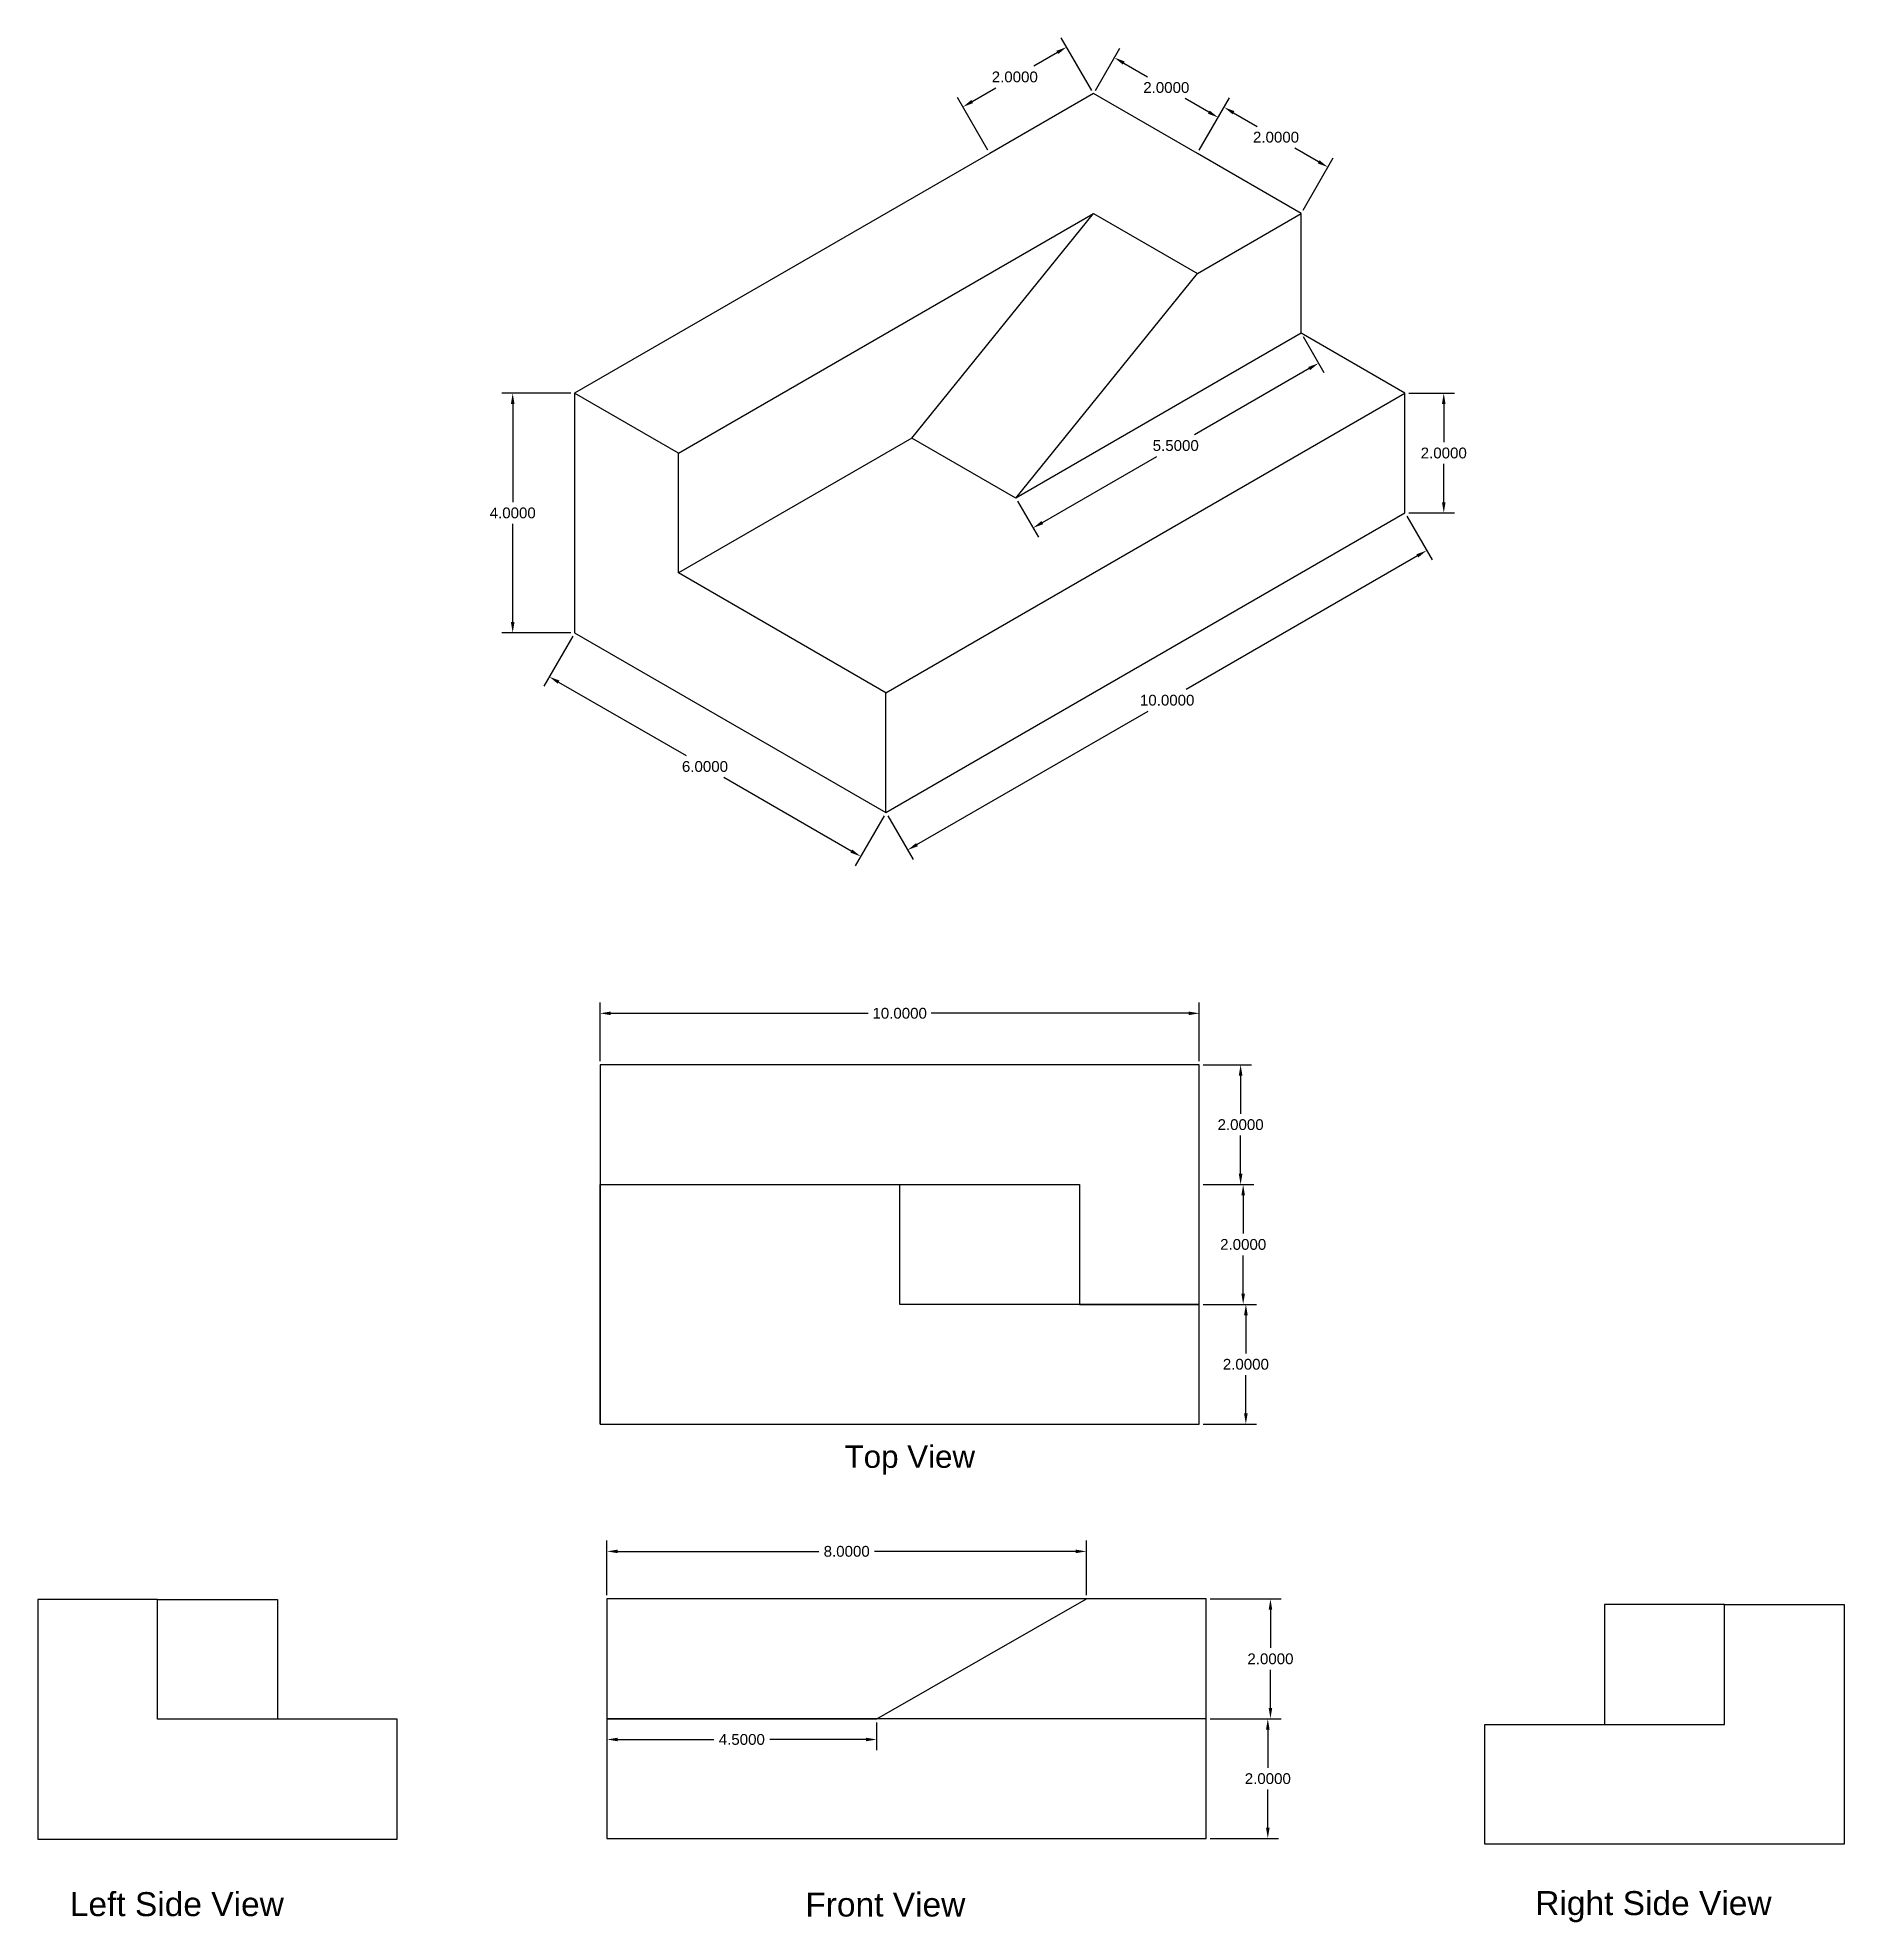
# Model space of a CAD drawing. Header units: inches. Extents: x 6 to 168, y 1 to 50.
# Drawn here: x 138.09 to 168.24, y 14.61 to 46.07 of the extents above; entities that cross this region are included whole.
import ezdxf

# ---------------------------------------------------------------- set-up
doc = ezdxf.new("R2010")
doc.units = ezdxf.units.IN
doc.header["$MEASUREMENT"] = 0
doc.styles.get("Standard").update_dxf_attribs({"font": 'arial.ttf'})
doc.dimstyles.get("Standard").update_dxf_attribs({"dimtxt": 0.18, "dimasz": 0.18, "dimexe": 0.18, "dimexo": 0.0625, "dimgap": 0.09, "dimtad": 0, "dimtih": 1, "dimtoh": 1, "dimdec": 4, "dimzin": 0, "dimdsep": 46, "dimtxsty": 'Standard', "dimcen": 0.09, "dimadec": 0, "dimazin": 0, "dimtfac": 1, "dimtdec": 4, "dimtofl": 0, "dimtmove": 0, "dimatfit": 3, "dimfxl": 1, "dimtolj": 1, "dimtzin": 0, "dimarcsym": 0})

msp = doc.modelspace()

# ---------------------------------------------------------------- texts
at = {"attachment_point": 1}
for s, width, gutter_width, insert, char_height in [('\\pt4.85909;Top View', 4.9503156, 0.74755, (151.55648, 22.57183), 0.3737761), ('\\pt4.8;Left Side View', 5.3168655, 1, (138.62771, 15.11507), 0.4), ('\\pt4.8;Front View', 5.3168655, 1, (150.90068, 15.10797), 0.4), ('\\pt4.8;Right Side View', 5.3168655, 1, (163.07996, 15.13226), 0.4)]:
    msp.add_mtext_dynamic_manual_height_columns(s, width=width, gutter_width=gutter_width, heights=[0], dxfattribs=dict(at, insert=insert, char_height=char_height))

# ---------------------------------------------------------------- blocks, each defined once
blk = doc.blocks.new('*D6')
at = {"color": 0, "lineweight": -2, "transparency": 16777216}
for p, q in [((160.938, 38.083), (161.359, 37.355)), ((161.113, 37.421), (157.254, 35.193)), ((152.764, 32.601), (156.623, 34.829)), ((152.278, 33.083), (152.698, 32.355))]:
    blk.add_line(p, q, dxfattribs=at)
at = {"color": 0, "transparency": 16777216}
for points in [[(161.098, 37.447), (161.128, 37.395), (161.269, 37.511)], [(152.749, 32.627), (152.779, 32.575), (152.608, 32.511)]]:
    blk.add_solid(points, dxfattribs=at)
at = {"layer": 'Defpoints', "color": 0, "transparency": 16777216}
for p in [(160.907, 38.137), (152.247, 33.137), (152.608, 32.511)]:
    blk.add_point(p, dxfattribs=at)
at = {"color": 0, "transparency": 16777216, "insert": (156.939, 35.011), "char_height": 0.18, "attachment_point": 5}
blk.add_mtext('\\A1;10.0000', dxfattribs=at)
blk = doc.blocks.new('*D7')
at = {"color": 0, "lineweight": -2, "transparency": 16777216}
for p, q in [((147.019, 36.083), (146.538, 35.248)), ((146.783, 35.314), (148.911, 34.086)), ((151.668, 32.494), (149.541, 33.722)), ((152.216, 33.083), (151.734, 32.248))]:
    blk.add_line(p, q, dxfattribs=at)
at = {"color": 0, "transparency": 16777216}
for points in [[(146.798, 35.34), (146.768, 35.288), (146.628, 35.404)], [(151.683, 32.52), (151.653, 32.468), (151.824, 32.404)]]:
    blk.add_solid(points, dxfattribs=at)
at = {"layer": 'Defpoints', "color": 0, "transparency": 16777216}
for p in [(147.051, 36.137), (146.628, 35.404), (152.247, 33.137)]:
    blk.add_point(p, dxfattribs=at)
at = {"color": 0, "transparency": 16777216, "insert": (149.226, 33.904), "char_height": 0.18, "attachment_point": 5}
blk.add_mtext('\\A1;6.0000', dxfattribs=at)
blk = doc.blocks.new('*D8')
at = {"color": 0, "lineweight": -2, "transparency": 16777216}
for p, q in [((146.988, 40.137), (145.838, 40.137)), ((146.018, 39.957), (146.018, 38.319)), ((146.018, 36.317), (146.018, 37.955)), ((146.988, 36.137), (145.838, 36.137))]:
    blk.add_line(p, q, dxfattribs=at)
at = {"color": 0, "transparency": 16777216}
for points in [[(145.988, 39.957), (146.048, 39.957), (146.018, 40.137)], [(145.988, 36.317), (146.048, 36.317), (146.018, 36.137)]]:
    blk.add_solid(points, dxfattribs=at)
at = {"layer": 'Defpoints', "color": 0, "transparency": 16777216}
for p in [(146.018, 40.137), (147.051, 40.137), (147.051, 36.137)]:
    blk.add_point(p, dxfattribs=at)
at = {"color": 0, "transparency": 16777216, "insert": (146.018, 38.137), "char_height": 0.18, "attachment_point": 5}
blk.add_mtext('\\A1;4.0000', dxfattribs=at)
blk = doc.blocks.new('*D9')
at = {"color": 0, "lineweight": -2, "transparency": 16777216}
for p, q in [((155.68, 45.191), (155.172, 46.071)), ((155.106, 45.825), (154.711, 45.597)), ((153.948, 44.191), (153.44, 45.071)), ((153.686, 45.005), (154.081, 45.233))]:
    blk.add_line(p, q, dxfattribs=at)
at = {"color": 0, "transparency": 16777216}
for points in [[(155.091, 45.851), (155.121, 45.799), (155.262, 45.915)], [(153.671, 45.031), (153.701, 44.979), (153.53, 44.915)]]:
    blk.add_solid(points, dxfattribs=at)
at = {"layer": 'Defpoints', "color": 0, "transparency": 16777216}
for p in [(155.262, 45.915), (155.711, 45.137), (153.979, 44.137)]:
    blk.add_point(p, dxfattribs=at)
at = {"color": 0, "transparency": 16777216, "insert": (154.396, 45.415), "char_height": 0.18, "attachment_point": 5}
blk.add_mtext('\\A1;2.0000', dxfattribs=at)
blk = doc.blocks.new('*D10')
at = {"color": 0, "lineweight": -2, "transparency": 16777216}
for p, q in [((155.742, 45.191), (156.148, 45.894)), ((156.214, 45.648), (156.609, 45.42)), ((157.634, 44.828), (157.239, 45.056)), ((157.474, 44.191), (157.88, 44.894))]:
    blk.add_line(p, q, dxfattribs=at)
at = {"color": 0, "transparency": 16777216}
for points in [[(156.229, 45.674), (156.199, 45.622), (156.058, 45.738)], [(157.649, 44.854), (157.619, 44.802), (157.79, 44.738)]]:
    blk.add_solid(points, dxfattribs=at)
at = {"layer": 'Defpoints', "color": 0, "transparency": 16777216}
for p in [(155.711, 45.137), (157.79, 44.738), (157.443, 44.137)]:
    blk.add_point(p, dxfattribs=at)
at = {"color": 0, "transparency": 16777216, "insert": (156.924, 45.238), "char_height": 0.18, "attachment_point": 5}
blk.add_mtext('\\A1;2.0000', dxfattribs=at)
blk = doc.blocks.new('*D11')
at = {"color": 0, "lineweight": -2, "transparency": 16777216}
for p, q in [((157.474, 44.191), (157.979, 45.065)), ((158.045, 44.819), (158.44, 44.591)), ((159.465, 43.999), (159.07, 44.228)), ((159.206, 43.191), (159.711, 44.065))]:
    blk.add_line(p, q, dxfattribs=at)
at = {"color": 0, "transparency": 16777216}
for points in [[(158.06, 44.845), (158.03, 44.793), (157.889, 44.909)], [(159.48, 44.025), (159.45, 43.973), (159.621, 43.909)]]:
    blk.add_solid(points, dxfattribs=at)
at = {"layer": 'Defpoints', "color": 0, "transparency": 16777216}
for p in [(157.443, 44.137), (159.621, 43.909), (159.175, 43.137)]:
    blk.add_point(p, dxfattribs=at)
at = {"color": 0, "transparency": 16777216, "insert": (158.755, 44.409), "char_height": 0.18, "attachment_point": 5}
blk.add_mtext('\\A1;2.0000', dxfattribs=at)
blk = doc.blocks.new('*D12')
at = {"color": 0, "lineweight": -2, "transparency": 16777216}
for p, q in [((159.206, 41.083), (159.554, 40.481)), ((159.308, 40.547), (157.397, 39.444)), ((154.856, 37.977), (156.767, 39.08)), ((154.443, 38.333), (154.791, 37.731))]:
    blk.add_line(p, q, dxfattribs=at)
at = {"color": 0, "transparency": 16777216}
for points in [[(159.293, 40.573), (159.323, 40.521), (159.464, 40.637)], [(154.841, 38.003), (154.871, 37.951), (154.701, 37.887)]]:
    blk.add_solid(points, dxfattribs=at)
at = {"layer": 'Defpoints', "color": 0, "transparency": 16777216}
for p in [(159.175, 41.137), (154.412, 38.387), (154.701, 37.887)]:
    blk.add_point(p, dxfattribs=at)
at = {"color": 0, "transparency": 16777216, "insert": (157.082, 39.262), "char_height": 0.18, "attachment_point": 5}
blk.add_mtext('\\A1;5.5000', dxfattribs=at)
blk = doc.blocks.new('*D13')
at = {"color": 0, "lineweight": -2, "transparency": 16777216}
for p, q in [((160.97, 40.137), (161.734, 40.137)), ((161.554, 39.957), (161.554, 39.319)), ((161.554, 38.317), (161.554, 38.955)), ((160.97, 38.137), (161.734, 38.137))]:
    blk.add_line(p, q, dxfattribs=at)
at = {"color": 0, "transparency": 16777216}
for points in [[(161.524, 39.957), (161.584, 39.957), (161.554, 40.137)], [(161.524, 38.317), (161.584, 38.317), (161.554, 38.137)]]:
    blk.add_solid(points, dxfattribs=at)
at = {"layer": 'Defpoints', "color": 0, "transparency": 16777216}
for p in [(160.907, 40.137), (160.907, 38.137), (161.554, 38.137)]:
    blk.add_point(p, dxfattribs=at)
at = {"color": 0, "transparency": 16777216, "insert": (161.554, 39.137), "char_height": 0.18, "attachment_point": 5}
blk.add_mtext('\\A1;2.0000', dxfattribs=at)
blk = doc.blocks.new('*D67')
at = {"color": 0, "lineweight": -2, "transparency": 16777216}
for p, q in [((147.475, 28.988), (147.475, 29.965)), ((157.475, 28.988), (157.475, 29.965)), ((147.655, 29.785), (151.95, 29.785)), ((157.295, 29.785), (153, 29.785))]:
    blk.add_line(p, q, dxfattribs=at)
at = {"color": 0, "transparency": 16777216}
for points in [[(147.655, 29.815), (147.655, 29.755), (147.475, 29.785)], [(157.295, 29.815), (157.295, 29.755), (157.475, 29.785)]]:
    blk.add_solid(points, dxfattribs=at)
at = {"layer": 'Defpoints', "color": 0, "transparency": 16777216}
for p in [(147.475, 29.785), (147.475, 28.926), (157.475, 28.926)]:
    blk.add_point(p, dxfattribs=at)
at = {"color": 0, "transparency": 16777216, "insert": (152.475, 29.785), "char_height": 0.18, "attachment_point": 5}
blk.add_mtext('\\A1;10.0000', dxfattribs=at)
blk = doc.blocks.new('*D68')
at = {"color": 0, "lineweight": -2, "transparency": 16777216}
for p, q in [((157.538, 24.926), (158.432, 24.926)), ((158.252, 24.746), (158.252, 24.107)), ((158.252, 23.106), (158.252, 23.744)), ((157.538, 22.926), (158.432, 22.926))]:
    blk.add_line(p, q, dxfattribs=at)
at = {"color": 0, "transparency": 16777216}
for points in [[(158.222, 24.746), (158.282, 24.746), (158.252, 24.926)], [(158.222, 23.106), (158.282, 23.106), (158.252, 22.926)]]:
    blk.add_solid(points, dxfattribs=at)
at = {"layer": 'Defpoints', "color": 0, "transparency": 16777216}
for p in [(157.475, 24.926), (158.252, 24.926), (157.475, 22.926)]:
    blk.add_point(p, dxfattribs=at)
at = {"color": 0, "transparency": 16777216, "insert": (158.252, 23.926), "char_height": 0.18, "attachment_point": 5}
blk.add_mtext('\\A1;2.0000', dxfattribs=at)
blk = doc.blocks.new('*D69')
at = {"color": 0, "lineweight": -2, "transparency": 16777216}
for p, q in [((157.538, 26.926), (158.387, 26.926)), ((158.207, 26.746), (158.207, 26.107)), ((158.207, 25.106), (158.207, 25.744)), ((157.538, 24.926), (158.387, 24.926))]:
    blk.add_line(p, q, dxfattribs=at)
at = {"color": 0, "transparency": 16777216}
for points in [[(158.177, 26.746), (158.237, 26.746), (158.207, 26.926)], [(158.177, 25.106), (158.237, 25.106), (158.207, 24.926)]]:
    blk.add_solid(points, dxfattribs=at)
at = {"layer": 'Defpoints', "color": 0, "transparency": 16777216}
for p in [(157.475, 26.926), (157.475, 24.926), (158.207, 24.926)]:
    blk.add_point(p, dxfattribs=at)
at = {"color": 0, "transparency": 16777216, "insert": (158.207, 25.926), "char_height": 0.18, "attachment_point": 5}
blk.add_mtext('\\A1;2.0000', dxfattribs=at)
blk = doc.blocks.new('*D70')
at = {"color": 0, "lineweight": -2, "transparency": 16777216}
for p, q in [((157.538, 28.926), (158.344, 28.926)), ((158.164, 28.746), (158.164, 28.107)), ((158.164, 27.106), (158.164, 27.744)), ((157.538, 26.926), (158.344, 26.926))]:
    blk.add_line(p, q, dxfattribs=at)
at = {"color": 0, "transparency": 16777216}
for points in [[(158.134, 28.746), (158.194, 28.746), (158.164, 28.926)], [(158.134, 27.106), (158.194, 27.106), (158.164, 26.926)]]:
    blk.add_solid(points, dxfattribs=at)
at = {"layer": 'Defpoints', "color": 0, "transparency": 16777216}
for p in [(157.475, 28.926), (158.164, 28.926), (157.475, 26.926)]:
    blk.add_point(p, dxfattribs=at)
at = {"color": 0, "transparency": 16777216, "insert": (158.164, 27.926), "char_height": 0.18, "attachment_point": 5}
blk.add_mtext('\\A1;2.0000', dxfattribs=at)
blk = doc.blocks.new('*D71')
at = {"color": 0, "lineweight": -2, "transparency": 16777216}
for p, q in [((157.654, 20.009), (158.842, 20.009)), ((158.662, 19.829), (158.662, 19.191)), ((158.662, 18.189), (158.662, 18.827)), ((157.654, 18.009), (158.842, 18.009))]:
    blk.add_line(p, q, dxfattribs=at)
at = {"color": 0, "transparency": 16777216}
for points in [[(158.632, 19.829), (158.692, 19.829), (158.662, 20.009)], [(158.632, 18.189), (158.692, 18.189), (158.662, 18.009)]]:
    blk.add_solid(points, dxfattribs=at)
at = {"layer": 'Defpoints', "color": 0, "transparency": 16777216}
for p in [(157.591, 20.009), (158.662, 20.009), (157.591, 18.009)]:
    blk.add_point(p, dxfattribs=at)
at = {"color": 0, "transparency": 16777216, "insert": (158.662, 19.009), "char_height": 0.18, "attachment_point": 5}
blk.add_mtext('\\A1;2.0000', dxfattribs=at)
blk = doc.blocks.new('*D72')
at = {"color": 0, "lineweight": -2, "transparency": 16777216}
for p, q in [((157.654, 18.009), (158.798, 18.009)), ((158.618, 17.829), (158.618, 17.191)), ((158.618, 16.189), (158.618, 16.827)), ((157.654, 16.009), (158.798, 16.009))]:
    blk.add_line(p, q, dxfattribs=at)
at = {"color": 0, "transparency": 16777216}
for points in [[(158.588, 17.829), (158.648, 17.829), (158.618, 18.009)], [(158.588, 16.189), (158.648, 16.189), (158.618, 16.009)]]:
    blk.add_solid(points, dxfattribs=at)
at = {"layer": 'Defpoints', "color": 0, "transparency": 16777216}
for p in [(157.591, 18.009), (158.618, 18.009), (157.591, 16.009)]:
    blk.add_point(p, dxfattribs=at)
at = {"color": 0, "transparency": 16777216, "insert": (158.618, 17.009), "char_height": 0.18, "attachment_point": 5}
blk.add_mtext('\\A1;2.0000', dxfattribs=at)
blk = doc.blocks.new('*D73')
at = {"color": 0, "lineweight": -2, "transparency": 16777216}
for p, q in [((147.591, 20.071), (147.591, 20.983)), ((147.771, 20.803), (151.128, 20.803)), ((155.411, 20.803), (152.055, 20.803)), ((155.591, 20.071), (155.591, 20.983))]:
    blk.add_line(p, q, dxfattribs=at)
at = {"color": 0, "transparency": 16777216}
for points in [[(147.771, 20.833), (147.771, 20.773), (147.591, 20.803)], [(155.411, 20.833), (155.411, 20.773), (155.591, 20.803)]]:
    blk.add_solid(points, dxfattribs=at)
at = {"layer": 'Defpoints', "color": 0, "transparency": 16777216}
for p in [(147.591, 20.803), (147.591, 20.009), (155.591, 20.009)]:
    blk.add_point(p, dxfattribs=at)
at = {"color": 0, "transparency": 16777216, "insert": (151.591, 20.803), "char_height": 0.18, "attachment_point": 5}
blk.add_mtext('\\A1;8.0000', dxfattribs=at)
blk = doc.blocks.new('*D74')
at = {"color": 0, "lineweight": -2, "transparency": 16777216}
for p, q in [((147.591, 17.946), (147.591, 17.483)), ((152.091, 17.946), (152.091, 17.483)), ((147.771, 17.663), (149.374, 17.663)), ((151.911, 17.663), (150.308, 17.663))]:
    blk.add_line(p, q, dxfattribs=at)
at = {"color": 0, "transparency": 16777216}
for points in [[(147.771, 17.693), (147.771, 17.633), (147.591, 17.663)], [(151.911, 17.693), (151.911, 17.633), (152.091, 17.663)]]:
    blk.add_solid(points, dxfattribs=at)
at = {"layer": 'Defpoints', "color": 0, "transparency": 16777216}
for p in [(147.591, 18.009), (152.091, 18.009), (152.091, 17.663)]:
    blk.add_point(p, dxfattribs=at)
at = {"color": 0, "transparency": 16777216, "insert": (149.841, 17.663), "char_height": 0.18, "attachment_point": 5}
blk.add_mtext('\\A1;4.5000', dxfattribs=at)

# ---------------------------------------------------------------- dimensions: what is measured, and where the dimension line sits
for p1, p2, distance, picture, middle in [((153.97895, 44.13687), (155.711, 45.13687), 0.89829, '*D9', (154.39583, 45.41481)), ((155.711, 45.13687), (157.44305, 44.13687), 0.6945, '*D10', (156.92428, 45.23832)), ((157.44305, 44.13687), (159.17511, 43.13687), 0.89211, '*D11', (158.75514, 44.40946)), ((159.17511, 41.13687), (154.41197, 38.38687), 0.57707, '*D12', (157.08207, 39.26211)), ((147.05075, 36.13687), (147.05075, 40.13687), 1.03288, '*D8', (146.01787, 38.13687)), ((160.90716, 40.13687), (160.90716, 38.13687), 0.64662, '*D13', (161.55377, 39.13687)), ((160.90716, 38.13687), (152.2469, 33.13687), 0.72295, '*D6', (156.9385, 35.01078)), ((152.2469, 33.13687), (147.05075, 36.13687), 0.84633, '*D7', (149.22566, 33.90393))]:
    dim = msp.add_aligned_dim(p1=p1, p2=p2, distance=distance, dimstyle='Standard')
    dim.commit()
    dim.dimension.update_dxf_attribs({"geometry": picture, "text_midpoint": middle})
for base, p1, p2, picture, middle in [((147.47519, 29.78517), (157.47519, 28.92557), (147.47519, 28.92557), '*D67', (152.47519, 29.78517)), ((147.59132, 20.80325), (155.59132, 20.00871), (147.59132, 20.00871), '*D73', (151.59132, 20.80325)), ((152.09132, 17.66281), (147.59132, 18.00871), (152.09132, 18.00871), '*D74', (149.84132, 17.66281))]:
    dim = msp.add_linear_dim(base=base, p1=p1, p2=p2, dimstyle='Standard')
    dim.commit()
    dim.dimension.update_dxf_attribs({"geometry": picture, "text_midpoint": middle})
for base, p1, p2, picture, middle in [((158.16393, 28.92557), (157.47519, 26.92557), (157.47519, 28.92557), '*D70', (158.16393, 27.92557)), ((158.20702, 24.92557), (157.47519, 26.92557), (157.47519, 24.92557), '*D69', (158.20702, 25.92557)), ((158.25187, 24.92557), (157.47519, 22.92557), (157.47519, 24.92557), '*D68', (158.25187, 23.92557)), ((158.66157, 20.00871), (157.59132, 18.00871), (157.59132, 20.00871), '*D71', (158.66157, 19.00871)), ((158.61832, 18.00871), (157.59132, 16.00871), (157.59132, 18.00871), '*D72', (158.61832, 17.00871))]:
    dim = msp.add_linear_dim(base=base, p1=p1, p2=p2, angle=90, dimstyle='Standard')
    dim.commit()
    dim.dimension.update_dxf_attribs({"geometry": picture, "text_midpoint": middle})

# ---------------------------------------------------------------- linework, layer by layer
for p, q in [((155.711, 45.13687), (153.97895, 44.13687)), ((157.44305, 44.13687), (155.711, 45.13687)), ((153.97895, 44.13687), (147.05075, 40.13687)), ((159.17511, 43.13687), (157.44305, 44.13687)), ((148.7828, 39.13687), (155.711, 43.13687)), ((152.67991, 39.38687), (155.711, 43.13687)), ((155.711, 43.13687), (157.44305, 42.13687)), ((157.44305, 42.13687), (159.17511, 43.13687)), ((159.17511, 41.13687), (159.17511, 43.13687)), ((154.41197, 38.38687), (157.44305, 42.13687)), ((159.17511, 41.13687), (154.41197, 38.38687)), ((160.90716, 40.13687), (159.17511, 41.13687)), ((147.05075, 40.13687), (147.05075, 36.13687)), ((148.7828, 39.13687), (147.05075, 40.13687)), ((152.2469, 35.13687), (160.90716, 40.13687)), ((160.90716, 38.13687), (160.90716, 40.13687)), ((152.67991, 39.38687), (148.7828, 37.13687)), ((154.41197, 38.38687), (152.67991, 39.38687)), ((148.7828, 37.13687), (148.7828, 39.13687)), ((152.2469, 33.13687), (160.90716, 38.13687)), ((152.2469, 35.13687), (148.7828, 37.13687)), ((147.05075, 36.13687), (152.2469, 33.13687)), ((152.2469, 33.13687), (152.2469, 35.13687)), ((157.47519, 28.92557), (147.47519, 28.92557)), ((147.47519, 28.92557), (147.47519, 22.92557)), ((157.47519, 22.92557), (157.47519, 28.92557)), ((147.47519, 22.92557), (147.47519, 26.92557)), ((147.47519, 26.92557), (155.47519, 26.92557)), ((152.47519, 24.92557), (152.47519, 26.92557)), ((155.47519, 26.92557), (155.47519, 24.92557)), ((157.47519, 24.92557), (157.47519, 26.92557)), ((157.47519, 24.92557), (152.47519, 24.92557)), ((155.47519, 24.92557), (157.47519, 24.92557)), ((147.47519, 22.92557), (157.47519, 22.92557)), ((140.09198, 19.99998), (138.09198, 19.99998)), ((138.09198, 19.99998), (138.09198, 15.99998)), ((140.09198, 17.99998), (140.09198, 19.99998)), ((140.09198, 19.99998), (142.09198, 19.99998)), ((142.09198, 19.99998), (142.09198, 17.99998)), ((155.59132, 20.00871), (147.59132, 20.00871)), ((147.59132, 20.00871), (147.59132, 16.00871)), ((152.09132, 18.00871), (155.59132, 20.00871)), ((157.59132, 20.00871), (155.59132, 20.00871)), ((157.59132, 18.00871), (157.59132, 20.00871)), ((166.23741, 19.91565), (164.23741, 19.91565)), ((164.23741, 19.91565), (164.23741, 17.91565)), ((166.23741, 17.91565), (166.23741, 19.91565)), ((166.23741, 19.91565), (168.23741, 19.91565)), ((168.23741, 19.91565), (168.23741, 15.91565)), ((144.09198, 17.99998), (140.09198, 17.99998)), ((144.09198, 15.99998), (144.09198, 17.99998)), ((157.59132, 18.00871), (147.59132, 18.00871)), ((147.59132, 18.00871), (152.09132, 18.00871)), ((157.59132, 16.00871), (157.59132, 18.00871)), ((162.23741, 15.91565), (162.23741, 17.91565)), ((162.23741, 17.91565), (166.23741, 17.91565)), ((138.09198, 15.99998), (144.09198, 15.99998)), ((147.59132, 16.00871), (157.59132, 16.00871)), ((168.23741, 15.91565), (162.23741, 15.91565))]:
    msp.add_line(p, q)

msp.set_redraw_order([(e.dxf.handle, doc.entitydb.next_handle()) for e in msp.query("TEXT MTEXT ATTDEF DIMENSION ARC_DIMENSION")])  # texts and dimensions are drawn at this point

doc.saveas('drawing.dxf')
